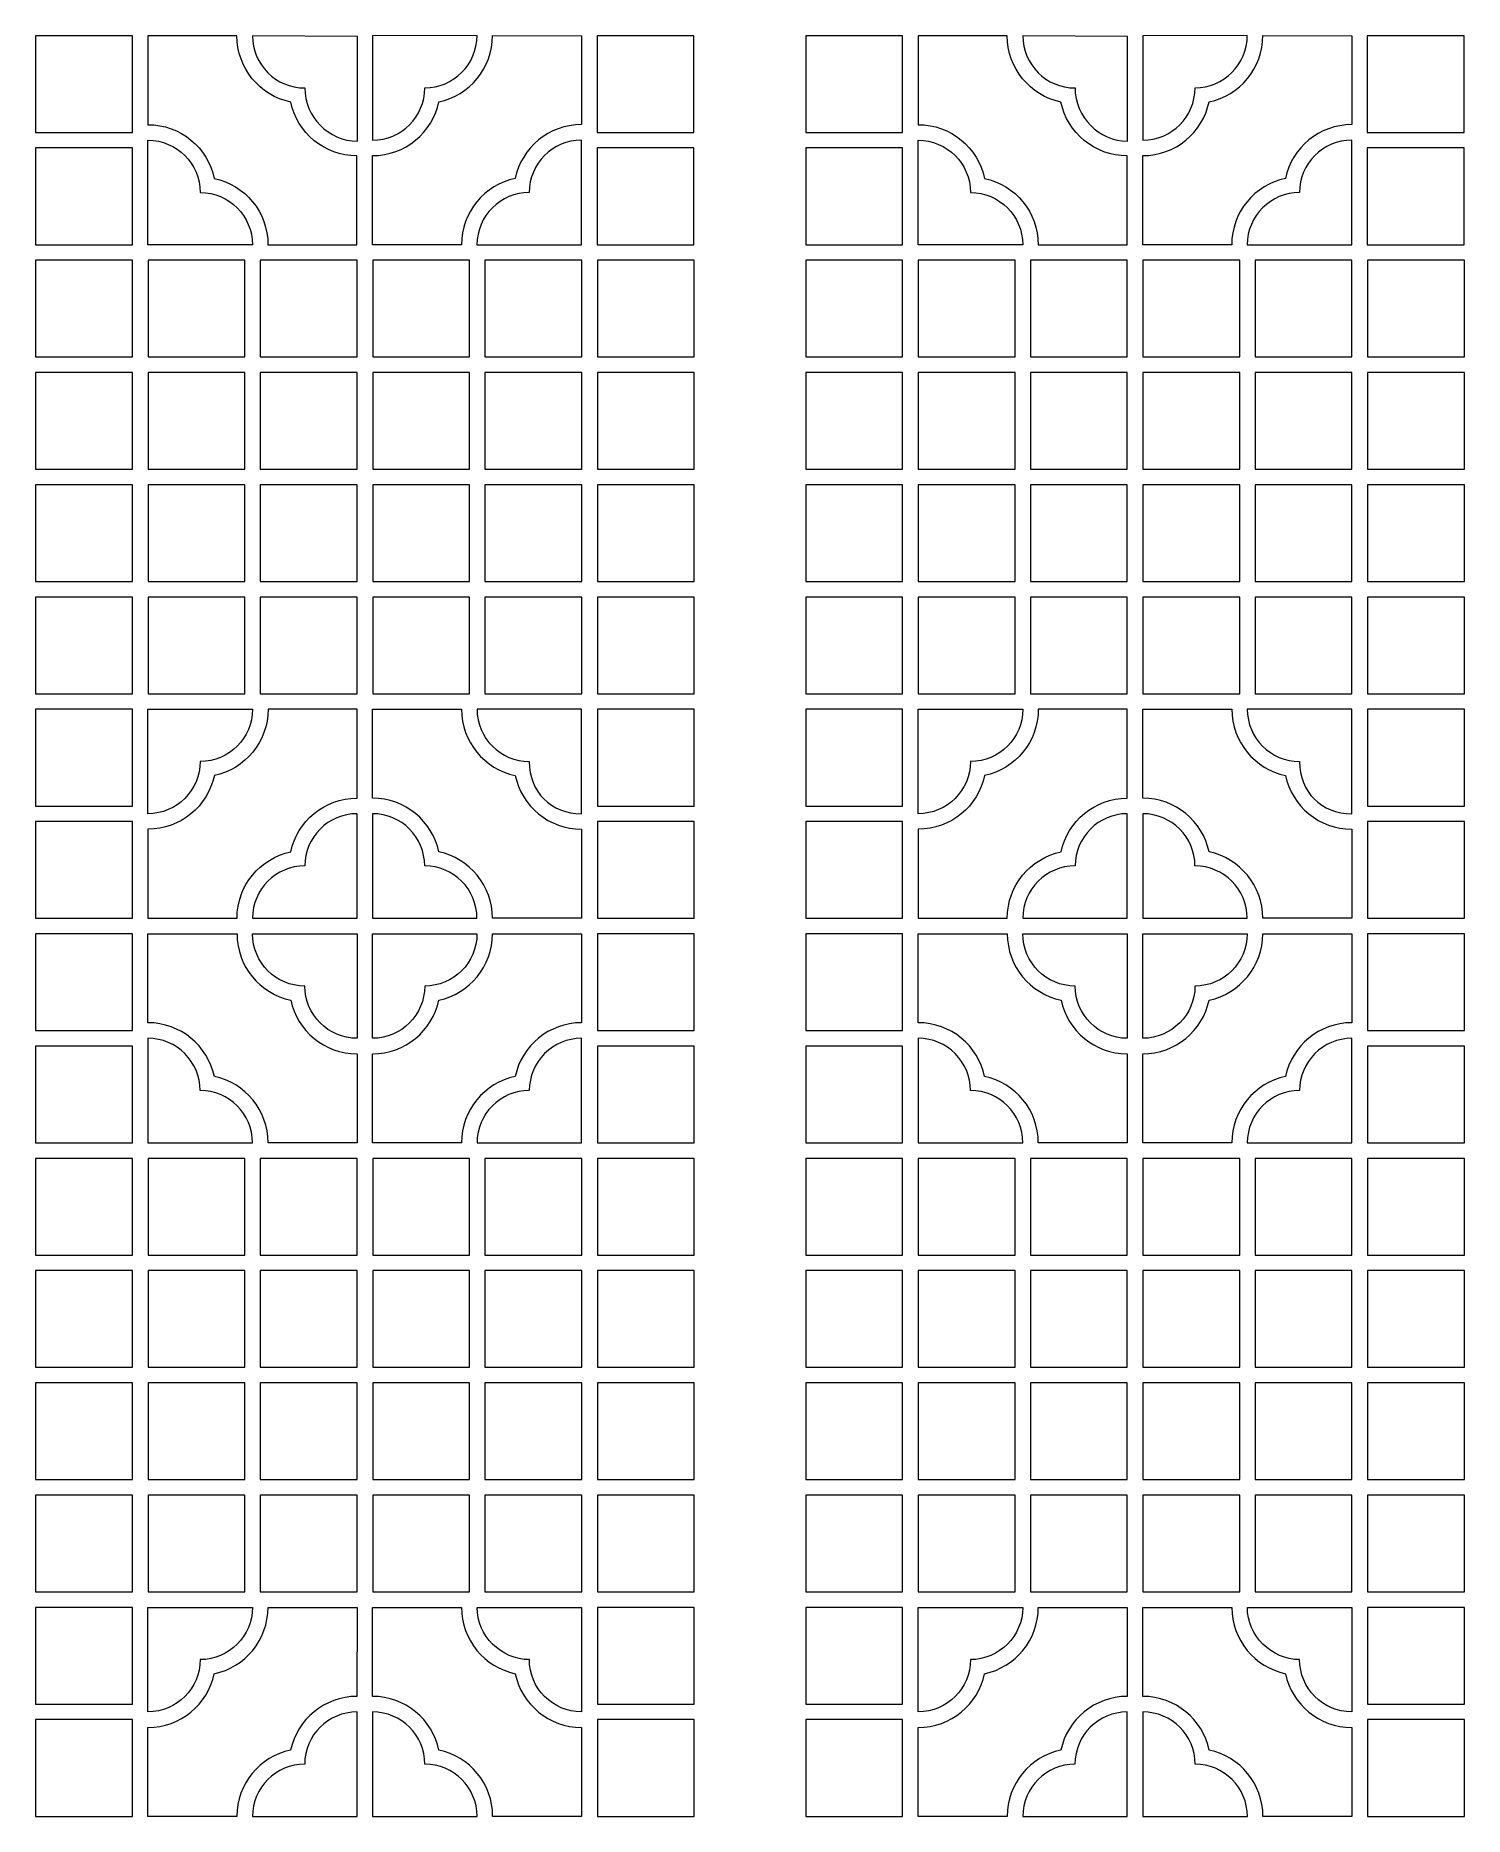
# Model space of a CAD drawing. Header units: centimetres. Extents: x -83 to 83, y -103 to 103.
import ezdxf

# ---------------------------------------------------------------- set-up
doc = ezdxf.new("R2010")
doc.units = ezdxf.units.CM
doc.header["$MEASUREMENT"] = 0
doc.layers.add('layer 1', color=7, linetype='Continuous')

msp = doc.modelspace()

# ---------------------------------------------------------------- linework, layer by layer
at = {"layer": 'layer 1', "color": 242, "lineweight": 9}
for points in [[(-82.71102, 91.89512), (-71.51102, 91.89512), (-71.51102, 103.09512), (-82.71102, 103.09512), (-82.71102, 91.89512)], [(-17.71128, 91.89394), (-6.51128, 91.89394), (-6.51128, 103.09394), (-17.71128, 103.09394), (-17.71128, 91.89394)], [(-82.71102, 78.89512), (-71.51102, 78.89512), (-71.51102, 90.09512), (-82.71102, 90.09512), (-82.71102, 78.89512)], [(-82.71102, 65.89512), (-71.51102, 65.89512), (-71.51102, 77.09512), (-82.71102, 77.09512), (-82.71102, 65.89512)], [(-69.69776, 65.89512), (-58.49776, 65.89512), (-58.49776, 77.09512), (-69.69776, 77.09512), (-69.69776, 65.89512)], [(-56.69776, 65.89512), (-45.49776, 65.89512), (-45.49776, 77.09512), (-56.69776, 77.09512), (-56.69776, 65.89512)], [(-43.6845, 65.89512), (-32.4845, 65.89512), (-32.4845, 77.09512), (-43.6845, 77.09512), (-43.6845, 65.89512)], [(-30.6845, 65.89512), (-19.4845, 65.89512), (-19.4845, 77.09512), (-30.6845, 77.09512), (-30.6845, 65.89512)], [(-17.67124, 65.89512), (-6.47124, 65.89512), (-6.47124, 77.09512), (-17.67124, 77.09512), (-17.67124, 65.89512)], [(-82.71102, 52.89512), (-71.51102, 52.89512), (-71.51102, 64.09512), (-82.71102, 64.09512), (-82.71102, 52.89512)], [(-56.69776, 52.89512), (-45.49776, 52.89512), (-45.49776, 64.09512), (-56.69776, 64.09512), (-56.69776, 52.89512)], [(-30.6845, 52.89512), (-19.4845, 52.89512), (-19.4845, 64.09512), (-30.6845, 64.09512), (-30.6845, 52.89512)], [(-82.71102, 39.89512), (-71.51102, 39.89512), (-71.51102, 51.09512), (-82.71102, 51.09512), (-82.71102, 39.89512)], [(-69.69776, 39.89512), (-58.49776, 39.89512), (-58.49776, 51.09512), (-69.69776, 51.09512), (-69.69776, 39.89512)], [(-56.69776, 39.89512), (-45.49776, 39.89512), (-45.49776, 51.09512), (-56.69776, 51.09512), (-56.69776, 39.89512)], [(-43.6845, 39.89512), (-32.4845, 39.89512), (-32.4845, 51.09512), (-43.6845, 51.09512), (-43.6845, 39.89512)], [(-30.6845, 39.89512), (-19.4845, 39.89512), (-19.4845, 51.09512), (-30.6845, 51.09512), (-30.6845, 39.89512)], [(-17.67124, 39.89512), (-6.47124, 39.89512), (-6.47124, 51.09512), (-17.67124, 51.09512), (-17.67124, 39.89512)], [(-82.71102, 26.89512), (-71.51102, 26.89512), (-71.51102, 38.09512), (-82.71102, 38.09512), (-82.71102, 26.89512)], [(-56.69776, 26.89512), (-45.49776, 26.89512), (-45.49776, 38.09512), (-56.69776, 38.09512), (-56.69776, 26.89512)], [(-30.6845, 26.89512), (-19.4845, 26.89512), (-19.4845, 38.09512), (-30.6845, 38.09512), (-30.6845, 26.89512)], [(-82.71102, 13.89512), (-71.51102, 13.89512), (-71.51102, 25.09512), (-82.71102, 25.09512), (-82.71102, 13.89512)], [(-17.67124, 13.89512), (-6.47124, 13.89512), (-6.47124, 25.09512), (-17.67124, 25.09512), (-17.67124, 13.89512)], [(-82.71102, 0.89512), (-71.51102, 0.89512), (-71.51102, 12.09512), (-82.71102, 12.09512), (-82.71102, 0.89512)], [(-82.71102, -12.10488), (-71.51102, -12.10488), (-71.51102, -0.90488), (-82.71102, -0.90488), (-82.71102, -12.10488)], [(-17.67124, -12.10488), (-6.47124, -12.10488), (-6.47124, -0.90488), (-17.67124, -0.90488), (-17.67124, -12.10488)], [(-82.71102, -25.10488), (-71.51102, -25.10488), (-71.51102, -13.90488), (-82.71102, -13.90488), (-82.71102, -25.10488)], [(-82.71102, -38.10488), (-71.51102, -38.10488), (-71.51102, -26.90488), (-82.71102, -26.90488), (-82.71102, -38.10488)], [(-69.69776, -38.10488), (-58.49776, -38.10488), (-58.49776, -26.90488), (-69.69776, -26.90488), (-69.69776, -38.10488)], [(-56.69776, -38.10488), (-45.49776, -38.10488), (-45.49776, -26.90488), (-56.69776, -26.90488), (-56.69776, -38.10488)], [(-43.6845, -38.10488), (-32.4845, -38.10488), (-32.4845, -26.90488), (-43.6845, -26.90488), (-43.6845, -38.10488)], [(-30.6845, -38.10488), (-19.4845, -38.10488), (-19.4845, -26.90488), (-30.6845, -26.90488), (-30.6845, -38.10488)], [(-17.67124, -38.10488), (-6.47124, -38.10488), (-6.47124, -26.90488), (-17.67124, -26.90488), (-17.67124, -38.10488)], [(-82.71102, -51.10488), (-71.51102, -51.10488), (-71.51102, -39.90488), (-82.71102, -39.90488), (-82.71102, -51.10488)], [(-56.69776, -51.10488), (-45.49776, -51.10488), (-45.49776, -39.90488), (-56.69776, -39.90488), (-56.69776, -51.10488)], [(-30.6845, -51.10488), (-19.4845, -51.10488), (-19.4845, -39.90488), (-30.6845, -39.90488), (-30.6845, -51.10488)], [(-82.71102, -64.10488), (-71.51102, -64.10488), (-71.51102, -52.90488), (-82.71102, -52.90488), (-82.71102, -64.10488)], [(-69.69776, -64.10488), (-58.49776, -64.10488), (-58.49776, -52.90488), (-69.69776, -52.90488), (-69.69776, -64.10488)], [(-56.69776, -64.10488), (-45.49776, -64.10488), (-45.49776, -52.90488), (-56.69776, -52.90488), (-56.69776, -64.10488)], [(-43.6845, -64.10488), (-32.4845, -64.10488), (-32.4845, -52.90488), (-43.6845, -52.90488), (-43.6845, -64.10488)], [(-30.6845, -64.10488), (-19.4845, -64.10488), (-19.4845, -52.90488), (-30.6845, -52.90488), (-30.6845, -64.10488)], [(-17.67124, -64.10488), (-6.47124, -64.10488), (-6.47124, -52.90488), (-17.67124, -52.90488), (-17.67124, -64.10488)], [(-82.71102, -77.10488), (-71.51102, -77.10488), (-71.51102, -65.90488), (-82.71102, -65.90488), (-82.71102, -77.10488)], [(-56.69776, -77.10488), (-45.49776, -77.10488), (-45.49776, -65.90488), (-56.69776, -65.90488), (-56.69776, -77.10488)], [(-30.6845, -77.10488), (-19.4845, -77.10488), (-19.4845, -65.90488), (-30.6845, -65.90488), (-30.6845, -77.10488)], [(-82.71102, -90.10488), (-71.51102, -90.10488), (-71.51102, -78.90488), (-82.71102, -78.90488), (-82.71102, -90.10488)], [(-17.67124, -90.10488), (-6.47124, -90.10488), (-6.47124, -78.90488), (-17.67124, -78.90488), (-17.67124, -90.10488)], [(-82.71102, -103.10488), (-71.51102, -103.10488), (-71.51102, -91.90488), (-82.71102, -91.90488), (-82.71102, -103.10488)]]:
    msp.add_lwpolyline(points, close=True, dxfattribs=at)
at = {"layer": 'layer 1', "color": 177, "lineweight": 9}
for points in [[(6.47124, 91.89512), (17.67124, 91.89512), (17.67124, 103.09512), (6.47124, 103.09512), (6.47124, 91.89512)], [(71.47098, 91.89394), (82.67098, 91.89394), (82.67098, 103.09394), (71.47098, 103.09394), (71.47098, 91.89394)], [(6.47124, 78.89512), (17.67124, 78.89512), (17.67124, 90.09512), (6.47124, 90.09512), (6.47124, 78.89512)], [(6.47124, 65.89512), (17.67124, 65.89512), (17.67124, 77.09512), (6.47124, 77.09512), (6.47124, 65.89512)], [(19.4845, 65.89512), (30.6845, 65.89512), (30.6845, 77.09512), (19.4845, 77.09512), (19.4845, 65.89512)], [(32.4845, 65.89512), (43.6845, 65.89512), (43.6845, 77.09512), (32.4845, 77.09512), (32.4845, 65.89512)], [(45.49776, 65.89512), (56.69776, 65.89512), (56.69776, 77.09512), (45.49776, 77.09512), (45.49776, 65.89512)], [(58.49776, 65.89512), (69.69776, 65.89512), (69.69776, 77.09512), (58.49776, 77.09512), (58.49776, 65.89512)], [(71.51102, 65.89512), (82.71102, 65.89512), (82.71102, 77.09512), (71.51102, 77.09512), (71.51102, 65.89512)], [(6.47124, 52.89512), (17.67124, 52.89512), (17.67124, 64.09512), (6.47124, 64.09512), (6.47124, 52.89512)], [(32.4845, 52.89512), (43.6845, 52.89512), (43.6845, 64.09512), (32.4845, 64.09512), (32.4845, 52.89512)], [(58.49776, 52.89512), (69.69776, 52.89512), (69.69776, 64.09512), (58.49776, 64.09512), (58.49776, 52.89512)], [(6.47124, 39.89512), (17.67124, 39.89512), (17.67124, 51.09512), (6.47124, 51.09512), (6.47124, 39.89512)], [(19.4845, 39.89512), (30.6845, 39.89512), (30.6845, 51.09512), (19.4845, 51.09512), (19.4845, 39.89512)], [(32.4845, 39.89512), (43.6845, 39.89512), (43.6845, 51.09512), (32.4845, 51.09512), (32.4845, 39.89512)], [(45.49776, 39.89512), (56.69776, 39.89512), (56.69776, 51.09512), (45.49776, 51.09512), (45.49776, 39.89512)], [(58.49776, 39.89512), (69.69776, 39.89512), (69.69776, 51.09512), (58.49776, 51.09512), (58.49776, 39.89512)], [(71.51102, 39.89512), (82.71102, 39.89512), (82.71102, 51.09512), (71.51102, 51.09512), (71.51102, 39.89512)], [(6.47124, 26.89512), (17.67124, 26.89512), (17.67124, 38.09512), (6.47124, 38.09512), (6.47124, 26.89512)], [(32.4845, 26.89512), (43.6845, 26.89512), (43.6845, 38.09512), (32.4845, 38.09512), (32.4845, 26.89512)], [(58.49776, 26.89512), (69.69776, 26.89512), (69.69776, 38.09512), (58.49776, 38.09512), (58.49776, 26.89512)], [(6.47124, 13.89512), (17.67124, 13.89512), (17.67124, 25.09512), (6.47124, 25.09512), (6.47124, 13.89512)], [(71.51102, 13.89512), (82.71102, 13.89512), (82.71102, 25.09512), (71.51102, 25.09512), (71.51102, 13.89512)], [(6.47124, 0.89512), (17.67124, 0.89512), (17.67124, 12.09512), (6.47124, 12.09512), (6.47124, 0.89512)], [(6.47124, -12.10488), (17.67124, -12.10488), (17.67124, -0.90488), (6.47124, -0.90488), (6.47124, -12.10488)], [(71.51102, -12.10488), (82.71102, -12.10488), (82.71102, -0.90488), (71.51102, -0.90488), (71.51102, -12.10488)], [(6.47124, -25.10488), (17.67124, -25.10488), (17.67124, -13.90488), (6.47124, -13.90488), (6.47124, -25.10488)], [(6.47124, -38.10488), (17.67124, -38.10488), (17.67124, -26.90488), (6.47124, -26.90488), (6.47124, -38.10488)], [(19.4845, -38.10488), (30.6845, -38.10488), (30.6845, -26.90488), (19.4845, -26.90488), (19.4845, -38.10488)], [(32.4845, -38.10488), (43.6845, -38.10488), (43.6845, -26.90488), (32.4845, -26.90488), (32.4845, -38.10488)], [(45.49776, -38.10488), (56.69776, -38.10488), (56.69776, -26.90488), (45.49776, -26.90488), (45.49776, -38.10488)], [(58.49776, -38.10488), (69.69776, -38.10488), (69.69776, -26.90488), (58.49776, -26.90488), (58.49776, -38.10488)], [(71.51102, -38.10488), (82.71102, -38.10488), (82.71102, -26.90488), (71.51102, -26.90488), (71.51102, -38.10488)], [(6.47124, -51.10488), (17.67124, -51.10488), (17.67124, -39.90488), (6.47124, -39.90488), (6.47124, -51.10488)], [(32.4845, -51.10488), (43.6845, -51.10488), (43.6845, -39.90488), (32.4845, -39.90488), (32.4845, -51.10488)], [(58.49776, -51.10488), (69.69776, -51.10488), (69.69776, -39.90488), (58.49776, -39.90488), (58.49776, -51.10488)], [(6.47124, -64.10488), (17.67124, -64.10488), (17.67124, -52.90488), (6.47124, -52.90488), (6.47124, -64.10488)], [(19.4845, -64.10488), (30.6845, -64.10488), (30.6845, -52.90488), (19.4845, -52.90488), (19.4845, -64.10488)], [(32.4845, -64.10488), (43.6845, -64.10488), (43.6845, -52.90488), (32.4845, -52.90488), (32.4845, -64.10488)], [(45.49776, -64.10488), (56.69776, -64.10488), (56.69776, -52.90488), (45.49776, -52.90488), (45.49776, -64.10488)], [(58.49776, -64.10488), (69.69776, -64.10488), (69.69776, -52.90488), (58.49776, -52.90488), (58.49776, -64.10488)], [(71.51102, -64.10488), (82.71102, -64.10488), (82.71102, -52.90488), (71.51102, -52.90488), (71.51102, -64.10488)], [(6.47124, -77.10488), (17.67124, -77.10488), (17.67124, -65.90488), (6.47124, -65.90488), (6.47124, -77.10488)], [(32.4845, -77.10488), (43.6845, -77.10488), (43.6845, -65.90488), (32.4845, -65.90488), (32.4845, -77.10488)], [(58.49776, -77.10488), (69.69776, -77.10488), (69.69776, -65.90488), (58.49776, -65.90488), (58.49776, -77.10488)], [(6.47124, -90.10488), (17.67124, -90.10488), (17.67124, -78.90488), (6.47124, -78.90488), (6.47124, -90.10488)], [(71.51102, -90.10488), (82.71102, -90.10488), (82.71102, -78.90488), (71.51102, -78.90488), (71.51102, -90.10488)], [(6.47124, -103.10488), (17.67124, -103.10488), (17.67124, -91.90488), (6.47124, -91.90488), (6.47124, -103.10488)]]:
    msp.add_lwpolyline(points, close=True, dxfattribs=at)
at = {"layer": 'layer 1', "color": 242, "lineweight": 9}
for points, knots in [([(-59.40136, 103.09398), (-59.40136, 99.31829), (-56.7343, 96.15862), (-53.18173, 95.40791), (-53.18173, 95.40791), (-52.43101, 91.85538), (-49.28678, 89.18831), (-45.51111, 89.18831), (-45.51111, 89.18831), (-45.51111, 89.18831), (-45.51111, 78.89398), (-45.51111, 78.89398), (-45.51111, 78.89398), (-45.51111, 78.89398), (-55.80946, 78.89398), (-55.80946, 78.89398), (-55.80946, 78.89398), (-55.80946, 82.66967), (-58.47653, 85.82208), (-62.0291, 86.57279), (-62.0291, 86.57279), (-62.77982, 90.12532), (-65.93544, 92.79239), (-69.71111, 92.79239), (-69.71111, 92.79239), (-69.71111, 92.79239), (-69.71111, 103.09398), (-69.71111, 103.09398), (-69.71111, 103.09398), (-69.71111, 103.09398), (-59.40136, 103.09398), (-59.40136, 103.09398)], [0, 0, 0, 0, 0.111111111, 0.111111111, 0.111111111, 0.111111111, 0.222222222, 0.222222222, 0.222222222, 0.222222222, 0.333333333, 0.333333333, 0.333333333, 0.333333333, 0.444444444, 0.444444444, 0.444444444, 0.444444444, 0.555555556, 0.555555556, 0.555555556, 0.555555556, 0.666666667, 0.666666667, 0.666666667, 0.666666667, 0.777777778, 0.777777778, 0.777777778, 0.777777778, 1, 1, 1, 1]), ([(-45.46091, 90.88233), (-48.8024, 90.88233), (-51.55135, 93.72198), (-51.55135, 97.03901), (-51.55135, 97.03901), (-54.89212, 97.03901), (-57.60136, 99.75323), (-57.60136, 103.09398), (-57.60136, 103.09398), (-57.60136, 103.09398), (-45.46091, 102.988), (-45.46091, 102.988), (-45.46091, 102.988), (-45.46091, 102.988), (-45.46091, 90.88233), (-45.46091, 90.88233)], [0, 0, 0, 0, 0.2, 0.2, 0.2, 0.2, 0.4, 0.4, 0.4, 0.4, 0.6, 0.6, 0.6, 0.6, 1, 1, 1, 1]), ([(-43.70548, 91.00487), (-43.70548, 91.00487), (-43.71115, 103.09512), (-43.71115, 103.09512), (-43.71115, 103.09512), (-43.71115, 103.09512), (-31.60548, 103.10487), (-31.60548, 103.10487), (-31.60548, 103.10487), (-31.60548, 99.78008), (-34.33171, 97.05488), (-37.65618, 97.05488), (-37.65618, 97.05488), (-37.65618, 93.71411), (-40.36473, 91.00487), (-43.70548, 91.00487)], [0, 0, 0, 0, 0.2, 0.2, 0.2, 0.2, 0.4, 0.4, 0.4, 0.4, 0.6, 0.6, 0.6, 0.6, 1, 1, 1, 1]), ([(-43.70548, 89.20487), (-43.70548, 89.20487), (-43.71115, 78.89512), (-43.71115, 78.89512), (-43.71115, 78.89512), (-43.71115, 78.89512), (-33.40956, 78.89512), (-33.40956, 78.89512), (-33.40956, 78.89512), (-33.40956, 82.67079), (-30.74249, 85.82641), (-27.18996, 86.57713), (-27.18996, 86.57713), (-26.43925, 90.1297), (-23.28525, 92.79676), (-19.50956, 92.79676), (-19.50956, 92.79676), (-19.50956, 92.79676), (-19.51115, 103.09512), (-19.51115, 103.09512), (-19.51115, 103.09512), (-19.51115, 103.09512), (-29.80548, 103.10487), (-29.80548, 103.10487), (-29.80548, 103.10487), (-29.80548, 99.3292), (-32.47255, 96.17522), (-36.02508, 95.4245), (-36.02508, 95.4245), (-36.77579, 91.87193), (-39.92979, 89.20487), (-43.70548, 89.20487)], [0, 0, 0, 0, 0.111111111, 0.111111111, 0.111111111, 0.111111111, 0.222222222, 0.222222222, 0.222222222, 0.222222222, 0.333333333, 0.333333333, 0.333333333, 0.333333333, 0.444444444, 0.444444444, 0.444444444, 0.444444444, 0.555555556, 0.555555556, 0.555555556, 0.555555556, 0.666666667, 0.666666667, 0.666666667, 0.666666667, 0.777777778, 0.777777778, 0.777777778, 0.777777778, 1, 1, 1, 1]), ([(-57.60947, 78.89239), (-57.60947, 82.23314), (-60.3187, 84.94239), (-63.65947, 84.94239), (-63.65947, 84.94239), (-63.65947, 88.26668), (-66.38702, 90.99239), (-69.71111, 90.99239), (-69.71111, 90.99239), (-69.71111, 90.99239), (-69.71111, 78.89398), (-69.71111, 78.89398), (-69.71111, 78.89398), (-69.71111, 78.89398), (-57.60947, 78.89239), (-57.60947, 78.89239)], [0, 0, 0, 0, 0.2, 0.2, 0.2, 0.2, 0.4, 0.4, 0.4, 0.4, 0.6, 0.6, 0.6, 0.6, 1, 1, 1, 1]), ([(-31.60956, 78.89512), (-31.60956, 82.21961), (-28.88268, 84.94675), (-25.55886, 84.94675), (-25.55886, 84.94675), (-25.55886, 88.28752), (-22.8519, 90.99676), (-19.51115, 90.99676), (-19.51115, 90.99676), (-19.51115, 90.99676), (-19.51115, 78.89512), (-19.51115, 78.89512), (-19.51115, 78.89512), (-19.51115, 78.89512), (-31.60956, 78.89512), (-31.60956, 78.89512)], [0, 0, 0, 0, 0.2, 0.2, 0.2, 0.2, 0.4, 0.4, 0.4, 0.4, 0.6, 0.6, 0.6, 0.6, 1, 1, 1, 1]), ([(-6.51128, 78.89394), (-6.51128, 78.89394), (-17.71128, 78.89394), (-17.71128, 78.89394), (-17.71128, 78.89394), (-17.71128, 78.89394), (-17.71128, 90.09394), (-17.71128, 90.09394), (-17.71128, 90.09394), (-17.71128, 90.09394), (-6.51128, 90.09394), (-6.51128, 90.09394), (-6.51128, 90.09394), (-6.51128, 90.09394), (-6.51128, 78.89394), (-6.51128, 78.89394)], [0, 0, 0, 0, 0.2, 0.2, 0.2, 0.2, 0.4, 0.4, 0.4, 0.4, 0.6, 0.6, 0.6, 0.6, 1, 1, 1, 1]), ([(-58.49776, 52.89512), (-58.49776, 52.89512), (-69.69776, 52.89512), (-69.69776, 52.89512), (-69.69776, 52.89512), (-69.69776, 52.89512), (-69.69776, 64.09512), (-69.69776, 64.09512), (-69.69776, 64.09512), (-69.69776, 64.09512), (-58.49776, 64.09512), (-58.49776, 64.09512), (-58.49776, 64.09512), (-58.49776, 64.09512), (-58.49776, 52.89512), (-58.49776, 52.89512)], [0, 0, 0, 0, 0.2, 0.2, 0.2, 0.2, 0.4, 0.4, 0.4, 0.4, 0.6, 0.6, 0.6, 0.6, 1, 1, 1, 1]), ([(-32.4845, 52.89512), (-32.4845, 52.89512), (-43.6845, 52.89512), (-43.6845, 52.89512), (-43.6845, 52.89512), (-43.6845, 52.89512), (-43.6845, 64.09512), (-43.6845, 64.09512), (-43.6845, 64.09512), (-43.6845, 64.09512), (-32.4845, 64.09512), (-32.4845, 64.09512), (-32.4845, 64.09512), (-32.4845, 64.09512), (-32.4845, 52.89512), (-32.4845, 52.89512)], [0, 0, 0, 0, 0.2, 0.2, 0.2, 0.2, 0.4, 0.4, 0.4, 0.4, 0.6, 0.6, 0.6, 0.6, 1, 1, 1, 1]), ([(-6.47124, 52.89512), (-6.47124, 52.89512), (-17.67124, 52.89512), (-17.67124, 52.89512), (-17.67124, 52.89512), (-17.67124, 52.89512), (-17.67124, 64.09512), (-17.67124, 64.09512), (-17.67124, 64.09512), (-17.67124, 64.09512), (-6.47124, 64.09512), (-6.47124, 64.09512), (-6.47124, 64.09512), (-6.47124, 64.09512), (-6.47124, 52.89512), (-6.47124, 52.89512)], [0, 0, 0, 0, 0.2, 0.2, 0.2, 0.2, 0.4, 0.4, 0.4, 0.4, 0.6, 0.6, 0.6, 0.6, 1, 1, 1, 1]), ([(-58.49776, 26.89512), (-58.49776, 26.89512), (-69.69776, 26.89512), (-69.69776, 26.89512), (-69.69776, 26.89512), (-69.69776, 26.89512), (-69.69776, 38.09512), (-69.69776, 38.09512), (-69.69776, 38.09512), (-69.69776, 38.09512), (-58.49776, 38.09512), (-58.49776, 38.09512), (-58.49776, 38.09512), (-58.49776, 38.09512), (-58.49776, 26.89512), (-58.49776, 26.89512)], [0, 0, 0, 0, 0.2, 0.2, 0.2, 0.2, 0.4, 0.4, 0.4, 0.4, 0.6, 0.6, 0.6, 0.6, 1, 1, 1, 1]), ([(-32.4845, 26.89512), (-32.4845, 26.89512), (-43.6845, 26.89512), (-43.6845, 26.89512), (-43.6845, 26.89512), (-43.6845, 26.89512), (-43.6845, 38.09512), (-43.6845, 38.09512), (-43.6845, 38.09512), (-43.6845, 38.09512), (-32.4845, 38.09512), (-32.4845, 38.09512), (-32.4845, 38.09512), (-32.4845, 38.09512), (-32.4845, 26.89512), (-32.4845, 26.89512)], [0, 0, 0, 0, 0.2, 0.2, 0.2, 0.2, 0.4, 0.4, 0.4, 0.4, 0.6, 0.6, 0.6, 0.6, 1, 1, 1, 1]), ([(-6.47124, 26.89512), (-6.47124, 26.89512), (-17.67124, 26.89512), (-17.67124, 26.89512), (-17.67124, 26.89512), (-17.67124, 26.89512), (-17.67124, 38.09512), (-17.67124, 38.09512), (-17.67124, 38.09512), (-17.67124, 38.09512), (-6.47124, 38.09512), (-6.47124, 38.09512), (-6.47124, 38.09512), (-6.47124, 38.09512), (-6.47124, 26.89512), (-6.47124, 26.89512)], [0, 0, 0, 0, 0.2, 0.2, 0.2, 0.2, 0.4, 0.4, 0.4, 0.4, 0.6, 0.6, 0.6, 0.6, 1, 1, 1, 1]), ([(-45.50154, 14.80645), (-49.27721, 14.80645), (-52.42144, 12.13938), (-53.17216, 8.58685), (-53.17216, 8.58685), (-56.72473, 7.83614), (-59.39179, 4.68214), (-59.39179, 0.90645), (-59.39179, 0.90645), (-59.39179, 0.90645), (-69.70154, 0.90078), (-69.70154, 0.90078), (-69.70154, 0.90078), (-69.70154, 0.90078), (-69.70154, 11.20237), (-69.70154, 11.20237), (-69.70154, 11.20237), (-65.92587, 11.20237), (-62.77025, 13.86944), (-62.01953, 17.42197), (-62.01953, 17.42197), (-58.46696, 18.17268), (-55.7999, 21.32668), (-55.7999, 25.10237), (-55.7999, 25.10237), (-55.7999, 25.10237), (-45.50154, 25.10078), (-45.50154, 25.10078), (-45.50154, 25.10078), (-45.50154, 25.10078), (-45.50154, 14.80645), (-45.50154, 14.80645)], [0, 0, 0, 0, 0.111111111, 0.111111111, 0.111111111, 0.111111111, 0.222222222, 0.222222222, 0.222222222, 0.222222222, 0.333333333, 0.333333333, 0.333333333, 0.333333333, 0.444444444, 0.444444444, 0.444444444, 0.444444444, 0.555555556, 0.555555556, 0.555555556, 0.555555556, 0.666666667, 0.666666667, 0.666666667, 0.666666667, 0.777777778, 0.777777778, 0.777777778, 0.777777778, 1, 1, 1, 1]), ([(-69.70154, 13.00237), (-66.37701, 13.00237), (-63.64991, 15.72824), (-63.64991, 19.05307), (-63.64991, 19.05307), (-60.30914, 19.05307), (-57.5999, 21.76003), (-57.5999, 25.10078), (-57.5999, 25.10078), (-57.5999, 25.10078), (-69.70154, 25.10078), (-69.70154, 25.10078), (-69.70154, 25.10078), (-69.70154, 25.10078), (-69.70154, 13.00237), (-69.70154, 13.00237)], [0, 0, 0, 0, 0.2, 0.2, 0.2, 0.2, 0.4, 0.4, 0.4, 0.4, 0.6, 0.6, 0.6, 0.6, 1, 1, 1, 1]), ([(-43.70154, 14.80645), (-39.92587, 14.80645), (-36.78164, 12.13938), (-36.03092, 8.58685), (-36.03092, 8.58685), (-32.47835, 7.83614), (-29.81129, 4.67647), (-29.81129, 0.90078), (-29.81129, 0.90078), (-29.81129, 0.90078), (-19.50154, 0.90078), (-19.50154, 0.90078), (-19.50154, 0.90078), (-19.50154, 0.90078), (-19.50154, 11.20237), (-19.50154, 11.20237), (-19.50154, 11.20237), (-23.27721, 11.20237), (-26.43283, 13.86944), (-27.18355, 17.42197), (-27.18355, 17.42197), (-30.73612, 18.17268), (-33.40319, 21.32509), (-33.40319, 25.10078), (-33.40319, 25.10078), (-33.40319, 25.10078), (-43.70154, 25.10078), (-43.70154, 25.10078), (-43.70154, 25.10078), (-43.70154, 25.10078), (-43.70154, 14.80645), (-43.70154, 14.80645)], [0, 0, 0, 0, 0.111111111, 0.111111111, 0.111111111, 0.111111111, 0.222222222, 0.222222222, 0.222222222, 0.222222222, 0.333333333, 0.333333333, 0.333333333, 0.333333333, 0.444444444, 0.444444444, 0.444444444, 0.444444444, 0.555555556, 0.555555556, 0.555555556, 0.555555556, 0.666666667, 0.666666667, 0.666666667, 0.666666667, 0.777777778, 0.777777778, 0.777777778, 0.777777778, 1, 1, 1, 1]), ([(-31.60318, 25.10237), (-31.60318, 25.10237), (-19.50154, 25.10078), (-19.50154, 25.10078), (-19.50154, 25.10078), (-19.50154, 25.10078), (-19.50318, 13.00237), (-19.50318, 13.00237), (-19.50318, 13.00237), (-23.0486, 13.00237), (-25.55317, 15.53444), (-25.55317, 19.05307), (-25.55317, 19.05307), (-28.89394, 19.05307), (-31.60318, 21.76162), (-31.60318, 25.10237)], [0, 0, 0, 0, 0.2, 0.2, 0.2, 0.2, 0.4, 0.4, 0.4, 0.4, 0.6, 0.6, 0.6, 0.6, 1, 1, 1, 1]), ([(-45.50154, 13.00645), (-45.50154, 13.00645), (-45.50154, 0.90078), (-45.50154, 0.90078), (-45.50154, 0.90078), (-45.50154, 0.90078), (-57.59179, 0.90645), (-57.59179, 0.90645), (-57.59179, 0.90645), (-57.59179, 4.2472), (-54.88255, 6.95575), (-51.54178, 6.95575), (-51.54178, 6.95575), (-51.54178, 10.28022), (-48.82633, 13.00645), (-45.50154, 13.00645)], [0, 0, 0, 0, 0.2, 0.2, 0.2, 0.2, 0.4, 0.4, 0.4, 0.4, 0.6, 0.6, 0.6, 0.6, 1, 1, 1, 1]), ([(-43.70154, 13.00645), (-40.37675, 13.00645), (-37.6613, 10.28022), (-37.6613, 6.95575), (-37.6613, 6.95575), (-34.32053, 6.95575), (-31.61129, 4.24153), (-31.61129, 0.90078), (-31.61129, 0.90078), (-31.61129, 0.90078), (-43.70154, 0.90078), (-43.70154, 0.90078), (-43.70154, 0.90078), (-43.70154, 0.90078), (-43.70154, 13.00645), (-43.70154, 13.00645)], [0, 0, 0, 0, 0.2, 0.2, 0.2, 0.2, 0.4, 0.4, 0.4, 0.4, 0.6, 0.6, 0.6, 0.6, 1, 1, 1, 1]), ([(-6.47124, 0.89512), (-6.47124, 0.89512), (-17.67124, 0.89512), (-17.67124, 0.89512), (-17.67124, 0.89512), (-17.67124, 0.89512), (-17.67124, 12.09512), (-17.67124, 12.09512), (-17.67124, 12.09512), (-17.67124, 12.09512), (-6.47124, 12.09512), (-6.47124, 12.09512), (-6.47124, 12.09512), (-6.47124, 12.09512), (-6.47124, 0.89512), (-6.47124, 0.89512)], [0, 0, 0, 0, 0.2, 0.2, 0.2, 0.2, 0.4, 0.4, 0.4, 0.4, 0.6, 0.6, 0.6, 0.6, 1, 1, 1, 1]), ([(-69.70154, -11.20081), (-65.92587, -11.20081), (-62.77025, -13.86788), (-62.01953, -17.42041), (-62.01953, -17.42041), (-58.46696, -18.17112), (-55.7999, -21.32353), (-55.7999, -25.09922), (-55.7999, -25.09922), (-55.7999, -25.09922), (-45.50154, -25.09922), (-45.50154, -25.09922), (-45.50154, -25.09922), (-45.50154, -25.09922), (-45.50154, -14.80489), (-45.50154, -14.80489), (-45.50154, -14.80489), (-49.27721, -14.80489), (-52.42144, -12.13782), (-53.17216, -8.58529), (-53.17216, -8.58529), (-56.72473, -7.83458), (-59.39179, -4.68058), (-59.39179, -0.90489), (-59.39179, -0.90489), (-59.39179, -0.90489), (-69.70154, -0.89922), (-69.70154, -0.89922), (-69.70154, -0.89922), (-69.70154, -0.89922), (-69.70154, -11.20081), (-69.70154, -11.20081)], [0, 0, 0, 0, 0.111111111, 0.111111111, 0.111111111, 0.111111111, 0.222222222, 0.222222222, 0.222222222, 0.222222222, 0.333333333, 0.333333333, 0.333333333, 0.333333333, 0.444444444, 0.444444444, 0.444444444, 0.444444444, 0.555555556, 0.555555556, 0.555555556, 0.555555556, 0.666666667, 0.666666667, 0.666666667, 0.666666667, 0.777777778, 0.777777778, 0.777777778, 0.777777778, 1, 1, 1, 1]), ([(-57.59179, -0.89922), (-57.59179, -4.23997), (-54.88256, -6.95489), (-51.54179, -6.95489), (-51.54179, -6.95489), (-51.54179, -10.27885), (-48.82587, -13.00489), (-45.50154, -13.00489), (-45.50154, -13.00489), (-45.50154, -13.00489), (-45.50154, -0.89922), (-45.50154, -0.89922), (-45.50154, -0.89922), (-45.50154, -0.89922), (-57.59179, -0.89922), (-57.59179, -0.89922)], [0, 0, 0, 0, 0.2, 0.2, 0.2, 0.2, 0.4, 0.4, 0.4, 0.4, 0.6, 0.6, 0.6, 0.6, 1, 1, 1, 1]), ([(-29.81129, -0.89922), (-29.81129, -4.67491), (-32.47835, -7.83458), (-36.03092, -8.58529), (-36.03092, -8.58529), (-36.78164, -12.13782), (-39.92587, -14.80489), (-43.70154, -14.80489), (-43.70154, -14.80489), (-43.70154, -14.80489), (-43.70154, -25.09922), (-43.70154, -25.09922), (-43.70154, -25.09922), (-43.70154, -25.09922), (-33.40318, -25.09922), (-33.40318, -25.09922), (-33.40318, -25.09922), (-33.40318, -21.32353), (-30.73612, -18.17112), (-27.18355, -17.42041), (-27.18355, -17.42041), (-26.43283, -13.86788), (-23.27721, -11.20081), (-19.50154, -11.20081), (-19.50154, -11.20081), (-19.50154, -11.20081), (-19.50154, -0.89922), (-19.50154, -0.89922), (-19.50154, -0.89922), (-19.50154, -0.89922), (-29.81129, -0.89922), (-29.81129, -0.89922)], [0, 0, 0, 0, 0.111111111, 0.111111111, 0.111111111, 0.111111111, 0.222222222, 0.222222222, 0.222222222, 0.222222222, 0.333333333, 0.333333333, 0.333333333, 0.333333333, 0.444444444, 0.444444444, 0.444444444, 0.444444444, 0.555555556, 0.555555556, 0.555555556, 0.555555556, 0.666666667, 0.666666667, 0.666666667, 0.666666667, 0.777777778, 0.777777778, 0.777777778, 0.777777778, 1, 1, 1, 1]), ([(-43.70154, -13.00489), (-40.37675, -13.00489), (-37.6613, -10.27866), (-37.6613, -6.95419), (-37.6613, -6.95419), (-34.32053, -6.95419), (-31.61129, -4.23997), (-31.61129, -0.89922), (-31.61129, -0.89922), (-31.61129, -0.89922), (-43.70154, -0.89922), (-43.70154, -0.89922), (-43.70154, -0.89922), (-43.70154, -0.89922), (-43.70154, -13.00489), (-43.70154, -13.00489)], [0, 0, 0, 0, 0.2, 0.2, 0.2, 0.2, 0.4, 0.4, 0.4, 0.4, 0.6, 0.6, 0.6, 0.6, 1, 1, 1, 1]), ([(-69.70154, -13.00081), (-66.37675, -13.00081), (-63.64991, -15.72704), (-63.64991, -19.05151), (-63.64991, -19.05151), (-60.30914, -19.05151), (-57.5999, -21.75847), (-57.5999, -25.09922), (-57.5999, -25.09922), (-57.5999, -25.09922), (-69.70154, -25.09922), (-69.70154, -25.09922), (-69.70154, -25.09922), (-69.70154, -25.09922), (-69.70154, -13.00081), (-69.70154, -13.00081)], [0, 0, 0, 0, 0.2, 0.2, 0.2, 0.2, 0.4, 0.4, 0.4, 0.4, 0.6, 0.6, 0.6, 0.6, 1, 1, 1, 1]), ([(-31.60318, -25.09922), (-31.60318, -21.75847), (-28.89394, -19.05151), (-25.55317, -19.05151), (-25.55317, -19.05151), (-25.55317, -15.72704), (-22.82633, -13.00081), (-19.50154, -13.00081), (-19.50154, -13.00081), (-19.50154, -13.00081), (-19.50154, -25.09922), (-19.50154, -25.09922), (-19.50154, -25.09922), (-19.50154, -25.09922), (-31.60318, -25.09922), (-31.60318, -25.09922)], [0, 0, 0, 0, 0.2, 0.2, 0.2, 0.2, 0.4, 0.4, 0.4, 0.4, 0.6, 0.6, 0.6, 0.6, 1, 1, 1, 1]), ([(-6.47124, -25.10488), (-6.47124, -25.10488), (-17.67124, -25.10488), (-17.67124, -25.10488), (-17.67124, -25.10488), (-17.67124, -25.10488), (-17.67124, -13.90488), (-17.67124, -13.90488), (-17.67124, -13.90488), (-17.67124, -13.90488), (-6.47124, -13.90488), (-6.47124, -13.90488), (-6.47124, -13.90488), (-6.47124, -13.90488), (-6.47124, -25.10488), (-6.47124, -25.10488)], [0, 0, 0, 0, 0.2, 0.2, 0.2, 0.2, 0.4, 0.4, 0.4, 0.4, 0.6, 0.6, 0.6, 0.6, 1, 1, 1, 1]), ([(-58.49776, -51.10488), (-58.49776, -51.10488), (-69.69776, -51.10488), (-69.69776, -51.10488), (-69.69776, -51.10488), (-69.69776, -51.10488), (-69.69776, -39.90488), (-69.69776, -39.90488), (-69.69776, -39.90488), (-69.69776, -39.90488), (-58.49776, -39.90488), (-58.49776, -39.90488), (-58.49776, -39.90488), (-58.49776, -39.90488), (-58.49776, -51.10488), (-58.49776, -51.10488)], [0, 0, 0, 0, 0.2, 0.2, 0.2, 0.2, 0.4, 0.4, 0.4, 0.4, 0.6, 0.6, 0.6, 0.6, 1, 1, 1, 1]), ([(-32.4845, -51.10488), (-32.4845, -51.10488), (-43.6845, -51.10488), (-43.6845, -51.10488), (-43.6845, -51.10488), (-43.6845, -51.10488), (-43.6845, -39.90488), (-43.6845, -39.90488), (-43.6845, -39.90488), (-43.6845, -39.90488), (-32.4845, -39.90488), (-32.4845, -39.90488), (-32.4845, -39.90488), (-32.4845, -39.90488), (-32.4845, -51.10488), (-32.4845, -51.10488)], [0, 0, 0, 0, 0.2, 0.2, 0.2, 0.2, 0.4, 0.4, 0.4, 0.4, 0.6, 0.6, 0.6, 0.6, 1, 1, 1, 1]), ([(-6.47124, -51.10488), (-6.47124, -51.10488), (-17.67124, -51.10488), (-17.67124, -51.10488), (-17.67124, -51.10488), (-17.67124, -51.10488), (-17.67124, -39.90488), (-17.67124, -39.90488), (-17.67124, -39.90488), (-17.67124, -39.90488), (-6.47124, -39.90488), (-6.47124, -39.90488), (-6.47124, -39.90488), (-6.47124, -39.90488), (-6.47124, -51.10488), (-6.47124, -51.10488)], [0, 0, 0, 0, 0.2, 0.2, 0.2, 0.2, 0.4, 0.4, 0.4, 0.4, 0.6, 0.6, 0.6, 0.6, 1, 1, 1, 1]), ([(-58.49776, -77.10488), (-58.49776, -77.10488), (-69.69776, -77.10488), (-69.69776, -77.10488), (-69.69776, -77.10488), (-69.69776, -77.10488), (-69.69776, -65.90488), (-69.69776, -65.90488), (-69.69776, -65.90488), (-69.69776, -65.90488), (-58.49776, -65.90488), (-58.49776, -65.90488), (-58.49776, -65.90488), (-58.49776, -65.90488), (-58.49776, -77.10488), (-58.49776, -77.10488)], [0, 0, 0, 0, 0.2, 0.2, 0.2, 0.2, 0.4, 0.4, 0.4, 0.4, 0.6, 0.6, 0.6, 0.6, 1, 1, 1, 1]), ([(-32.4845, -77.10488), (-32.4845, -77.10488), (-43.6845, -77.10488), (-43.6845, -77.10488), (-43.6845, -77.10488), (-43.6845, -77.10488), (-43.6845, -65.90488), (-43.6845, -65.90488), (-43.6845, -65.90488), (-43.6845, -65.90488), (-32.4845, -65.90488), (-32.4845, -65.90488), (-32.4845, -65.90488), (-32.4845, -65.90488), (-32.4845, -77.10488), (-32.4845, -77.10488)], [0, 0, 0, 0, 0.2, 0.2, 0.2, 0.2, 0.4, 0.4, 0.4, 0.4, 0.6, 0.6, 0.6, 0.6, 1, 1, 1, 1]), ([(-6.47124, -77.10488), (-6.47124, -77.10488), (-17.67124, -77.10488), (-17.67124, -77.10488), (-17.67124, -77.10488), (-17.67124, -77.10488), (-17.67124, -65.90488), (-17.67124, -65.90488), (-17.67124, -65.90488), (-17.67124, -65.90488), (-6.47124, -65.90488), (-6.47124, -65.90488), (-6.47124, -65.90488), (-6.47124, -65.90488), (-6.47124, -77.10488), (-6.47124, -77.10488)], [0, 0, 0, 0, 0.2, 0.2, 0.2, 0.2, 0.4, 0.4, 0.4, 0.4, 0.6, 0.6, 0.6, 0.6, 1, 1, 1, 1]), ([(-69.70155, -92.80275), (-69.70155, -92.80275), (-69.69996, -103.10111), (-69.69996, -103.10111), (-69.69996, -103.10111), (-69.69996, -103.10111), (-59.40563, -103.10111), (-59.40563, -103.10111), (-59.40563, -103.10111), (-59.40563, -99.32544), (-56.73856, -96.18121), (-53.18603, -95.43049), (-53.18603, -95.43049), (-52.43532, -91.87792), (-49.28132, -89.21086), (-45.50563, -89.21086), (-45.50563, -89.21086), (-45.50563, -89.21086), (-45.49996, -78.90111), (-45.49996, -78.90111), (-45.49996, -78.90111), (-45.49996, -78.90111), (-55.80155, -78.90275), (-55.80155, -78.90275), (-55.80155, -78.90275), (-55.80155, -82.67842), (-58.46862, -85.8324), (-62.02115, -86.58312), (-62.02115, -86.58312), (-62.77186, -90.13569), (-65.92586, -92.80275), (-69.70155, -92.80275)], [0, 0, 0, 0, 0.111111111, 0.111111111, 0.111111111, 0.111111111, 0.222222222, 0.222222222, 0.222222222, 0.222222222, 0.333333333, 0.333333333, 0.333333333, 0.333333333, 0.444444444, 0.444444444, 0.444444444, 0.444444444, 0.555555556, 0.555555556, 0.555555556, 0.555555556, 0.666666667, 0.666666667, 0.666666667, 0.666666667, 0.777777778, 0.777777778, 0.777777778, 0.777777778, 1, 1, 1, 1]), ([(-69.70155, -91.00275), (-66.3608, -91.00275), (-63.65155, -88.29352), (-63.65155, -84.95275), (-63.65155, -84.95275), (-60.32726, -84.95275), (-57.60155, -82.2252), (-57.60155, -78.90111), (-57.60155, -78.90111), (-57.60155, -78.90111), (-69.69996, -78.90111), (-69.69996, -78.90111), (-69.69996, -78.90111), (-69.69996, -78.90111), (-69.70155, -91.00275), (-69.70155, -91.00275)], [0, 0, 0, 0, 0.2, 0.2, 0.2, 0.2, 0.4, 0.4, 0.4, 0.4, 0.6, 0.6, 0.6, 0.6, 1, 1, 1, 1]), ([(-19.49996, -92.80275), (-23.27565, -92.80275), (-26.42806, -90.13569), (-27.17877, -86.58312), (-27.17877, -86.58312), (-30.7313, -85.8324), (-33.39836, -82.67678), (-33.39836, -78.90111), (-33.39836, -78.90111), (-33.39836, -78.90111), (-43.69996, -78.90111), (-43.69996, -78.90111), (-43.69996, -78.90111), (-43.69996, -78.90111), (-43.69429, -89.21086), (-43.69429, -89.21086), (-43.69429, -89.21086), (-39.9186, -89.21086), (-36.7646, -91.87792), (-36.01389, -95.43049), (-36.01389, -95.43049), (-32.46136, -96.18121), (-29.79429, -99.32544), (-29.79429, -103.10111), (-29.79429, -103.10111), (-29.79429, -103.10111), (-19.49996, -103.10111), (-19.49996, -103.10111), (-19.49996, -103.10111), (-19.49996, -103.10111), (-19.49996, -92.80275), (-19.49996, -92.80275)], [0, 0, 0, 0, 0.111111111, 0.111111111, 0.111111111, 0.111111111, 0.222222222, 0.222222222, 0.222222222, 0.222222222, 0.333333333, 0.333333333, 0.333333333, 0.333333333, 0.444444444, 0.444444444, 0.444444444, 0.444444444, 0.555555556, 0.555555556, 0.555555556, 0.555555556, 0.666666667, 0.666666667, 0.666666667, 0.666666667, 0.777777778, 0.777777778, 0.777777778, 0.777777778, 1, 1, 1, 1]), ([(-31.59837, -78.90111), (-31.59837, -82.20931), (-28.80509, -84.95274), (-25.54767, -84.95274), (-25.54767, -84.95274), (-25.54767, -88.29351), (-22.84071, -91.00276), (-19.49996, -91.00276), (-19.49996, -91.00276), (-19.49996, -91.00276), (-19.49996, -78.90111), (-19.49996, -78.90111), (-19.49996, -78.90111), (-19.49996, -78.90111), (-31.59837, -78.90111), (-31.59837, -78.90111)], [0, 0, 0, 0, 0.2, 0.2, 0.2, 0.2, 0.4, 0.4, 0.4, 0.4, 0.6, 0.6, 0.6, 0.6, 1, 1, 1, 1]), ([(-57.60563, -103.10111), (-57.60563, -99.77897), (-54.85392, -97.06087), (-51.55493, -97.06087), (-51.55493, -97.06087), (-51.55493, -93.7201), (-48.84071, -91.01086), (-45.49996, -91.01086), (-45.49996, -91.01086), (-45.49996, -91.01086), (-45.49996, -103.10111), (-45.49996, -103.10111), (-45.49996, -103.10111), (-45.49996, -103.10111), (-57.60563, -103.10111), (-57.60563, -103.10111)], [0, 0, 0, 0, 0.2, 0.2, 0.2, 0.2, 0.4, 0.4, 0.4, 0.4, 0.6, 0.6, 0.6, 0.6, 1, 1, 1, 1]), ([(-43.69996, -91.01086), (-40.35921, -91.01086), (-37.64429, -93.72009), (-37.64429, -97.06086), (-37.64429, -97.06086), (-34.32248, -97.06086), (-31.59429, -99.77525), (-31.59429, -103.10111), (-31.59429, -103.10111), (-31.59429, -103.10111), (-43.69996, -103.10111), (-43.69996, -103.10111), (-43.69996, -103.10111), (-43.69996, -103.10111), (-43.69996, -91.01086), (-43.69996, -91.01086)], [0, 0, 0, 0, 0.2, 0.2, 0.2, 0.2, 0.4, 0.4, 0.4, 0.4, 0.6, 0.6, 0.6, 0.6, 1, 1, 1, 1]), ([(-6.47124, -103.10488), (-6.47124, -103.10488), (-17.67124, -103.10488), (-17.67124, -103.10488), (-17.67124, -103.10488), (-17.67124, -103.10488), (-17.67124, -91.90488), (-17.67124, -91.90488), (-17.67124, -91.90488), (-17.67124, -91.90488), (-6.47124, -91.90488), (-6.47124, -91.90488), (-6.47124, -91.90488), (-6.47124, -91.90488), (-6.47124, -103.10488), (-6.47124, -103.10488)], [0, 0, 0, 0, 0.2, 0.2, 0.2, 0.2, 0.4, 0.4, 0.4, 0.4, 0.6, 0.6, 0.6, 0.6, 1, 1, 1, 1])]:
    msp.add_open_spline(points, degree=3, knots=knots, dxfattribs=at)
at = {"layer": 'layer 1', "color": 177, "lineweight": 9}
for points, knots in [([(29.7809, 103.09398), (29.7809, 99.31829), (32.44796, 96.15862), (36.00053, 95.40791), (36.00053, 95.40791), (36.75125, 91.85538), (39.89548, 89.18831), (43.67115, 89.18831), (43.67115, 89.18831), (43.67115, 89.18831), (43.67115, 78.89398), (43.67115, 78.89398), (43.67115, 78.89398), (43.67115, 78.89398), (33.3728, 78.89398), (33.3728, 78.89398), (33.3728, 78.89398), (33.3728, 82.66967), (30.70573, 85.82208), (27.15316, 86.57279), (27.15316, 86.57279), (26.40244, 90.12532), (23.24682, 92.79239), (19.47115, 92.79239), (19.47115, 92.79239), (19.47115, 92.79239), (19.47115, 103.09398), (19.47115, 103.09398), (19.47115, 103.09398), (19.47115, 103.09398), (29.7809, 103.09398), (29.7809, 103.09398)], [0, 0, 0, 0, 0.111111111, 0.111111111, 0.111111111, 0.111111111, 0.222222222, 0.222222222, 0.222222222, 0.222222222, 0.333333333, 0.333333333, 0.333333333, 0.333333333, 0.444444444, 0.444444444, 0.444444444, 0.444444444, 0.555555556, 0.555555556, 0.555555556, 0.555555556, 0.666666667, 0.666666667, 0.666666667, 0.666666667, 0.777777778, 0.777777778, 0.777777778, 0.777777778, 1, 1, 1, 1]), ([(43.72135, 90.88233), (40.37986, 90.88233), (37.63091, 93.72198), (37.63091, 97.03901), (37.63091, 97.03901), (34.29014, 97.03901), (31.5809, 99.75323), (31.5809, 103.09398), (31.5809, 103.09398), (31.5809, 103.09398), (43.72135, 102.988), (43.72135, 102.988), (43.72135, 102.988), (43.72135, 102.988), (43.72135, 90.88233), (43.72135, 90.88233)], [0, 0, 0, 0, 0.2, 0.2, 0.2, 0.2, 0.4, 0.4, 0.4, 0.4, 0.6, 0.6, 0.6, 0.6, 1, 1, 1, 1]), ([(45.47678, 91.00487), (45.47678, 91.00487), (45.47111, 103.09512), (45.47111, 103.09512), (45.47111, 103.09512), (45.47111, 103.09512), (57.57678, 103.10487), (57.57678, 103.10487), (57.57678, 103.10487), (57.57678, 99.78008), (54.85055, 97.05488), (51.52608, 97.05488), (51.52608, 97.05488), (51.52608, 93.71411), (48.81753, 91.00487), (45.47678, 91.00487)], [0, 0, 0, 0, 0.2, 0.2, 0.2, 0.2, 0.4, 0.4, 0.4, 0.4, 0.6, 0.6, 0.6, 0.6, 1, 1, 1, 1]), ([(45.47678, 89.20487), (45.47678, 89.20487), (45.47111, 78.89512), (45.47111, 78.89512), (45.47111, 78.89512), (45.47111, 78.89512), (55.7727, 78.89512), (55.7727, 78.89512), (55.7727, 78.89512), (55.7727, 82.67079), (58.43977, 85.82641), (61.9923, 86.57713), (61.9923, 86.57713), (62.74301, 90.1297), (65.89701, 92.79676), (69.6727, 92.79676), (69.6727, 92.79676), (69.6727, 92.79676), (69.67111, 103.09512), (69.67111, 103.09512), (69.67111, 103.09512), (69.67111, 103.09512), (59.37678, 103.10487), (59.37678, 103.10487), (59.37678, 103.10487), (59.37678, 99.3292), (56.70971, 96.17522), (53.15718, 95.4245), (53.15718, 95.4245), (52.40647, 91.87193), (49.25247, 89.20487), (45.47678, 89.20487)], [0, 0, 0, 0, 0.111111111, 0.111111111, 0.111111111, 0.111111111, 0.222222222, 0.222222222, 0.222222222, 0.222222222, 0.333333333, 0.333333333, 0.333333333, 0.333333333, 0.444444444, 0.444444444, 0.444444444, 0.444444444, 0.555555556, 0.555555556, 0.555555556, 0.555555556, 0.666666667, 0.666666667, 0.666666667, 0.666666667, 0.777777778, 0.777777778, 0.777777778, 0.777777778, 1, 1, 1, 1]), ([(31.57279, 78.89239), (31.57279, 82.23314), (28.86356, 84.94239), (25.52279, 84.94239), (25.52279, 84.94239), (25.52279, 88.26668), (22.79524, 90.99239), (19.47115, 90.99239), (19.47115, 90.99239), (19.47115, 90.99239), (19.47115, 78.89398), (19.47115, 78.89398), (19.47115, 78.89398), (19.47115, 78.89398), (31.57279, 78.89239), (31.57279, 78.89239)], [0, 0, 0, 0, 0.2, 0.2, 0.2, 0.2, 0.4, 0.4, 0.4, 0.4, 0.6, 0.6, 0.6, 0.6, 1, 1, 1, 1]), ([(57.5727, 78.89512), (57.5727, 82.21961), (60.29958, 84.94675), (63.6234, 84.94675), (63.6234, 84.94675), (63.6234, 88.28752), (66.33036, 90.99676), (69.67111, 90.99676), (69.67111, 90.99676), (69.67111, 90.99676), (69.67111, 78.89512), (69.67111, 78.89512), (69.67111, 78.89512), (69.67111, 78.89512), (57.5727, 78.89512), (57.5727, 78.89512)], [0, 0, 0, 0, 0.2, 0.2, 0.2, 0.2, 0.4, 0.4, 0.4, 0.4, 0.6, 0.6, 0.6, 0.6, 1, 1, 1, 1]), ([(82.67098, 78.89394), (82.67098, 78.89394), (71.47098, 78.89394), (71.47098, 78.89394), (71.47098, 78.89394), (71.47098, 78.89394), (71.47098, 90.09394), (71.47098, 90.09394), (71.47098, 90.09394), (71.47098, 90.09394), (82.67098, 90.09394), (82.67098, 90.09394), (82.67098, 90.09394), (82.67098, 90.09394), (82.67098, 78.89394), (82.67098, 78.89394)], [0, 0, 0, 0, 0.2, 0.2, 0.2, 0.2, 0.4, 0.4, 0.4, 0.4, 0.6, 0.6, 0.6, 0.6, 1, 1, 1, 1]), ([(30.6845, 52.89512), (30.6845, 52.89512), (19.4845, 52.89512), (19.4845, 52.89512), (19.4845, 52.89512), (19.4845, 52.89512), (19.4845, 64.09512), (19.4845, 64.09512), (19.4845, 64.09512), (19.4845, 64.09512), (30.6845, 64.09512), (30.6845, 64.09512), (30.6845, 64.09512), (30.6845, 64.09512), (30.6845, 52.89512), (30.6845, 52.89512)], [0, 0, 0, 0, 0.2, 0.2, 0.2, 0.2, 0.4, 0.4, 0.4, 0.4, 0.6, 0.6, 0.6, 0.6, 1, 1, 1, 1]), ([(56.69776, 52.89512), (56.69776, 52.89512), (45.49776, 52.89512), (45.49776, 52.89512), (45.49776, 52.89512), (45.49776, 52.89512), (45.49776, 64.09512), (45.49776, 64.09512), (45.49776, 64.09512), (45.49776, 64.09512), (56.69776, 64.09512), (56.69776, 64.09512), (56.69776, 64.09512), (56.69776, 64.09512), (56.69776, 52.89512), (56.69776, 52.89512)], [0, 0, 0, 0, 0.2, 0.2, 0.2, 0.2, 0.4, 0.4, 0.4, 0.4, 0.6, 0.6, 0.6, 0.6, 1, 1, 1, 1]), ([(82.71102, 52.89512), (82.71102, 52.89512), (71.51102, 52.89512), (71.51102, 52.89512), (71.51102, 52.89512), (71.51102, 52.89512), (71.51102, 64.09512), (71.51102, 64.09512), (71.51102, 64.09512), (71.51102, 64.09512), (82.71102, 64.09512), (82.71102, 64.09512), (82.71102, 64.09512), (82.71102, 64.09512), (82.71102, 52.89512), (82.71102, 52.89512)], [0, 0, 0, 0, 0.2, 0.2, 0.2, 0.2, 0.4, 0.4, 0.4, 0.4, 0.6, 0.6, 0.6, 0.6, 1, 1, 1, 1]), ([(30.6845, 26.89512), (30.6845, 26.89512), (19.4845, 26.89512), (19.4845, 26.89512), (19.4845, 26.89512), (19.4845, 26.89512), (19.4845, 38.09512), (19.4845, 38.09512), (19.4845, 38.09512), (19.4845, 38.09512), (30.6845, 38.09512), (30.6845, 38.09512), (30.6845, 38.09512), (30.6845, 38.09512), (30.6845, 26.89512), (30.6845, 26.89512)], [0, 0, 0, 0, 0.2, 0.2, 0.2, 0.2, 0.4, 0.4, 0.4, 0.4, 0.6, 0.6, 0.6, 0.6, 1, 1, 1, 1]), ([(56.69776, 26.89512), (56.69776, 26.89512), (45.49776, 26.89512), (45.49776, 26.89512), (45.49776, 26.89512), (45.49776, 26.89512), (45.49776, 38.09512), (45.49776, 38.09512), (45.49776, 38.09512), (45.49776, 38.09512), (56.69776, 38.09512), (56.69776, 38.09512), (56.69776, 38.09512), (56.69776, 38.09512), (56.69776, 26.89512), (56.69776, 26.89512)], [0, 0, 0, 0, 0.2, 0.2, 0.2, 0.2, 0.4, 0.4, 0.4, 0.4, 0.6, 0.6, 0.6, 0.6, 1, 1, 1, 1]), ([(82.71102, 26.89512), (82.71102, 26.89512), (71.51102, 26.89512), (71.51102, 26.89512), (71.51102, 26.89512), (71.51102, 26.89512), (71.51102, 38.09512), (71.51102, 38.09512), (71.51102, 38.09512), (71.51102, 38.09512), (82.71102, 38.09512), (82.71102, 38.09512), (82.71102, 38.09512), (82.71102, 38.09512), (82.71102, 26.89512), (82.71102, 26.89512)], [0, 0, 0, 0, 0.2, 0.2, 0.2, 0.2, 0.4, 0.4, 0.4, 0.4, 0.6, 0.6, 0.6, 0.6, 1, 1, 1, 1]), ([(43.68072, 14.80645), (39.90505, 14.80645), (36.76082, 12.13938), (36.0101, 8.58685), (36.0101, 8.58685), (32.45753, 7.83614), (29.79047, 4.68214), (29.79047, 0.90645), (29.79047, 0.90645), (29.79047, 0.90645), (19.48072, 0.90078), (19.48072, 0.90078), (19.48072, 0.90078), (19.48072, 0.90078), (19.48072, 11.20237), (19.48072, 11.20237), (19.48072, 11.20237), (23.25639, 11.20237), (26.41201, 13.86944), (27.16273, 17.42197), (27.16273, 17.42197), (30.7153, 18.17268), (33.38236, 21.32668), (33.38236, 25.10237), (33.38236, 25.10237), (33.38236, 25.10237), (43.68072, 25.10078), (43.68072, 25.10078), (43.68072, 25.10078), (43.68072, 25.10078), (43.68072, 14.80645), (43.68072, 14.80645)], [0, 0, 0, 0, 0.111111111, 0.111111111, 0.111111111, 0.111111111, 0.222222222, 0.222222222, 0.222222222, 0.222222222, 0.333333333, 0.333333333, 0.333333333, 0.333333333, 0.444444444, 0.444444444, 0.444444444, 0.444444444, 0.555555556, 0.555555556, 0.555555556, 0.555555556, 0.666666667, 0.666666667, 0.666666667, 0.666666667, 0.777777778, 0.777777778, 0.777777778, 0.777777778, 1, 1, 1, 1]), ([(19.48072, 13.00237), (22.80525, 13.00237), (25.53235, 15.72824), (25.53235, 19.05307), (25.53235, 19.05307), (28.87312, 19.05307), (31.58236, 21.76003), (31.58236, 25.10078), (31.58236, 25.10078), (31.58236, 25.10078), (19.48072, 25.10078), (19.48072, 25.10078), (19.48072, 25.10078), (19.48072, 25.10078), (19.48072, 13.00237), (19.48072, 13.00237)], [0, 0, 0, 0, 0.2, 0.2, 0.2, 0.2, 0.4, 0.4, 0.4, 0.4, 0.6, 0.6, 0.6, 0.6, 1, 1, 1, 1]), ([(45.48072, 14.80645), (49.25639, 14.80645), (52.40062, 12.13938), (53.15134, 8.58685), (53.15134, 8.58685), (56.70391, 7.83614), (59.37097, 4.67647), (59.37097, 0.90078), (59.37097, 0.90078), (59.37097, 0.90078), (69.68072, 0.90078), (69.68072, 0.90078), (69.68072, 0.90078), (69.68072, 0.90078), (69.68072, 11.20237), (69.68072, 11.20237), (69.68072, 11.20237), (65.90505, 11.20237), (62.74943, 13.86944), (61.99871, 17.42197), (61.99871, 17.42197), (58.44614, 18.17268), (55.77907, 21.32509), (55.77907, 25.10078), (55.77907, 25.10078), (55.77907, 25.10078), (45.48072, 25.10078), (45.48072, 25.10078), (45.48072, 25.10078), (45.48072, 25.10078), (45.48072, 14.80645), (45.48072, 14.80645)], [0, 0, 0, 0, 0.111111111, 0.111111111, 0.111111111, 0.111111111, 0.222222222, 0.222222222, 0.222222222, 0.222222222, 0.333333333, 0.333333333, 0.333333333, 0.333333333, 0.444444444, 0.444444444, 0.444444444, 0.444444444, 0.555555556, 0.555555556, 0.555555556, 0.555555556, 0.666666667, 0.666666667, 0.666666667, 0.666666667, 0.777777778, 0.777777778, 0.777777778, 0.777777778, 1, 1, 1, 1]), ([(57.57908, 25.10237), (57.57908, 25.10237), (69.68072, 25.10078), (69.68072, 25.10078), (69.68072, 25.10078), (69.68072, 25.10078), (69.67908, 13.00237), (69.67908, 13.00237), (69.67908, 13.00237), (66.13366, 13.00237), (63.62909, 15.53444), (63.62909, 19.05307), (63.62909, 19.05307), (60.28832, 19.05307), (57.57908, 21.76162), (57.57908, 25.10237)], [0, 0, 0, 0, 0.2, 0.2, 0.2, 0.2, 0.4, 0.4, 0.4, 0.4, 0.6, 0.6, 0.6, 0.6, 1, 1, 1, 1]), ([(43.68072, 13.00645), (43.68072, 13.00645), (43.68072, 0.90078), (43.68072, 0.90078), (43.68072, 0.90078), (43.68072, 0.90078), (31.59047, 0.90645), (31.59047, 0.90645), (31.59047, 0.90645), (31.59047, 4.2472), (34.29971, 6.95575), (37.64048, 6.95575), (37.64048, 6.95575), (37.64048, 10.28022), (40.35593, 13.00645), (43.68072, 13.00645)], [0, 0, 0, 0, 0.2, 0.2, 0.2, 0.2, 0.4, 0.4, 0.4, 0.4, 0.6, 0.6, 0.6, 0.6, 1, 1, 1, 1]), ([(45.48072, 13.00645), (48.80551, 13.00645), (51.52096, 10.28022), (51.52096, 6.95575), (51.52096, 6.95575), (54.86173, 6.95575), (57.57097, 4.24153), (57.57097, 0.90078), (57.57097, 0.90078), (57.57097, 0.90078), (45.48072, 0.90078), (45.48072, 0.90078), (45.48072, 0.90078), (45.48072, 0.90078), (45.48072, 13.00645), (45.48072, 13.00645)], [0, 0, 0, 0, 0.2, 0.2, 0.2, 0.2, 0.4, 0.4, 0.4, 0.4, 0.6, 0.6, 0.6, 0.6, 1, 1, 1, 1]), ([(82.71102, 0.89512), (82.71102, 0.89512), (71.51102, 0.89512), (71.51102, 0.89512), (71.51102, 0.89512), (71.51102, 0.89512), (71.51102, 12.09512), (71.51102, 12.09512), (71.51102, 12.09512), (71.51102, 12.09512), (82.71102, 12.09512), (82.71102, 12.09512), (82.71102, 12.09512), (82.71102, 12.09512), (82.71102, 0.89512), (82.71102, 0.89512)], [0, 0, 0, 0, 0.2, 0.2, 0.2, 0.2, 0.4, 0.4, 0.4, 0.4, 0.6, 0.6, 0.6, 0.6, 1, 1, 1, 1]), ([(19.48072, -11.20081), (23.25639, -11.20081), (26.41201, -13.86788), (27.16273, -17.42041), (27.16273, -17.42041), (30.7153, -18.17112), (33.38236, -21.32353), (33.38236, -25.09922), (33.38236, -25.09922), (33.38236, -25.09922), (43.68072, -25.09922), (43.68072, -25.09922), (43.68072, -25.09922), (43.68072, -25.09922), (43.68072, -14.80489), (43.68072, -14.80489), (43.68072, -14.80489), (39.90505, -14.80489), (36.76082, -12.13782), (36.0101, -8.58529), (36.0101, -8.58529), (32.45753, -7.83458), (29.79047, -4.68058), (29.79047, -0.90489), (29.79047, -0.90489), (29.79047, -0.90489), (19.48072, -0.89922), (19.48072, -0.89922), (19.48072, -0.89922), (19.48072, -0.89922), (19.48072, -11.20081), (19.48072, -11.20081)], [0, 0, 0, 0, 0.111111111, 0.111111111, 0.111111111, 0.111111111, 0.222222222, 0.222222222, 0.222222222, 0.222222222, 0.333333333, 0.333333333, 0.333333333, 0.333333333, 0.444444444, 0.444444444, 0.444444444, 0.444444444, 0.555555556, 0.555555556, 0.555555556, 0.555555556, 0.666666667, 0.666666667, 0.666666667, 0.666666667, 0.777777778, 0.777777778, 0.777777778, 0.777777778, 1, 1, 1, 1]), ([(31.59047, -0.89922), (31.59047, -4.23997), (34.2997, -6.95489), (37.64047, -6.95489), (37.64047, -6.95489), (37.64047, -10.27885), (40.35639, -13.00489), (43.68072, -13.00489), (43.68072, -13.00489), (43.68072, -13.00489), (43.68072, -0.89922), (43.68072, -0.89922), (43.68072, -0.89922), (43.68072, -0.89922), (31.59047, -0.89922), (31.59047, -0.89922)], [0, 0, 0, 0, 0.2, 0.2, 0.2, 0.2, 0.4, 0.4, 0.4, 0.4, 0.6, 0.6, 0.6, 0.6, 1, 1, 1, 1]), ([(59.37097, -0.89922), (59.37097, -4.67491), (56.70391, -7.83458), (53.15134, -8.58529), (53.15134, -8.58529), (52.40062, -12.13782), (49.25639, -14.80489), (45.48072, -14.80489), (45.48072, -14.80489), (45.48072, -14.80489), (45.48072, -25.09922), (45.48072, -25.09922), (45.48072, -25.09922), (45.48072, -25.09922), (55.77908, -25.09922), (55.77908, -25.09922), (55.77908, -25.09922), (55.77908, -21.32353), (58.44614, -18.17112), (61.99871, -17.42041), (61.99871, -17.42041), (62.74943, -13.86788), (65.90505, -11.20081), (69.68072, -11.20081), (69.68072, -11.20081), (69.68072, -11.20081), (69.68072, -0.89922), (69.68072, -0.89922), (69.68072, -0.89922), (69.68072, -0.89922), (59.37097, -0.89922), (59.37097, -0.89922)], [0, 0, 0, 0, 0.111111111, 0.111111111, 0.111111111, 0.111111111, 0.222222222, 0.222222222, 0.222222222, 0.222222222, 0.333333333, 0.333333333, 0.333333333, 0.333333333, 0.444444444, 0.444444444, 0.444444444, 0.444444444, 0.555555556, 0.555555556, 0.555555556, 0.555555556, 0.666666667, 0.666666667, 0.666666667, 0.666666667, 0.777777778, 0.777777778, 0.777777778, 0.777777778, 1, 1, 1, 1]), ([(45.48072, -13.00489), (48.80551, -13.00489), (51.52096, -10.27866), (51.52096, -6.95419), (51.52096, -6.95419), (54.86173, -6.95419), (57.57097, -4.23997), (57.57097, -0.89922), (57.57097, -0.89922), (57.57097, -0.89922), (45.48072, -0.89922), (45.48072, -0.89922), (45.48072, -0.89922), (45.48072, -0.89922), (45.48072, -13.00489), (45.48072, -13.00489)], [0, 0, 0, 0, 0.2, 0.2, 0.2, 0.2, 0.4, 0.4, 0.4, 0.4, 0.6, 0.6, 0.6, 0.6, 1, 1, 1, 1]), ([(19.48072, -13.00081), (22.80551, -13.00081), (25.53235, -15.72704), (25.53235, -19.05151), (25.53235, -19.05151), (28.87312, -19.05151), (31.58236, -21.75847), (31.58236, -25.09922), (31.58236, -25.09922), (31.58236, -25.09922), (19.48072, -25.09922), (19.48072, -25.09922), (19.48072, -25.09922), (19.48072, -25.09922), (19.48072, -13.00081), (19.48072, -13.00081)], [0, 0, 0, 0, 0.2, 0.2, 0.2, 0.2, 0.4, 0.4, 0.4, 0.4, 0.6, 0.6, 0.6, 0.6, 1, 1, 1, 1]), ([(57.57908, -25.09922), (57.57908, -21.75847), (60.28832, -19.05151), (63.62909, -19.05151), (63.62909, -19.05151), (63.62909, -15.72704), (66.35593, -13.00081), (69.68072, -13.00081), (69.68072, -13.00081), (69.68072, -13.00081), (69.68072, -25.09922), (69.68072, -25.09922), (69.68072, -25.09922), (69.68072, -25.09922), (57.57908, -25.09922), (57.57908, -25.09922)], [0, 0, 0, 0, 0.2, 0.2, 0.2, 0.2, 0.4, 0.4, 0.4, 0.4, 0.6, 0.6, 0.6, 0.6, 1, 1, 1, 1]), ([(82.71102, -25.10488), (82.71102, -25.10488), (71.51102, -25.10488), (71.51102, -25.10488), (71.51102, -25.10488), (71.51102, -25.10488), (71.51102, -13.90488), (71.51102, -13.90488), (71.51102, -13.90488), (71.51102, -13.90488), (82.71102, -13.90488), (82.71102, -13.90488), (82.71102, -13.90488), (82.71102, -13.90488), (82.71102, -25.10488), (82.71102, -25.10488)], [0, 0, 0, 0, 0.2, 0.2, 0.2, 0.2, 0.4, 0.4, 0.4, 0.4, 0.6, 0.6, 0.6, 0.6, 1, 1, 1, 1]), ([(30.6845, -51.10488), (30.6845, -51.10488), (19.4845, -51.10488), (19.4845, -51.10488), (19.4845, -51.10488), (19.4845, -51.10488), (19.4845, -39.90488), (19.4845, -39.90488), (19.4845, -39.90488), (19.4845, -39.90488), (30.6845, -39.90488), (30.6845, -39.90488), (30.6845, -39.90488), (30.6845, -39.90488), (30.6845, -51.10488), (30.6845, -51.10488)], [0, 0, 0, 0, 0.2, 0.2, 0.2, 0.2, 0.4, 0.4, 0.4, 0.4, 0.6, 0.6, 0.6, 0.6, 1, 1, 1, 1]), ([(56.69776, -51.10488), (56.69776, -51.10488), (45.49776, -51.10488), (45.49776, -51.10488), (45.49776, -51.10488), (45.49776, -51.10488), (45.49776, -39.90488), (45.49776, -39.90488), (45.49776, -39.90488), (45.49776, -39.90488), (56.69776, -39.90488), (56.69776, -39.90488), (56.69776, -39.90488), (56.69776, -39.90488), (56.69776, -51.10488), (56.69776, -51.10488)], [0, 0, 0, 0, 0.2, 0.2, 0.2, 0.2, 0.4, 0.4, 0.4, 0.4, 0.6, 0.6, 0.6, 0.6, 1, 1, 1, 1]), ([(82.71102, -51.10488), (82.71102, -51.10488), (71.51102, -51.10488), (71.51102, -51.10488), (71.51102, -51.10488), (71.51102, -51.10488), (71.51102, -39.90488), (71.51102, -39.90488), (71.51102, -39.90488), (71.51102, -39.90488), (82.71102, -39.90488), (82.71102, -39.90488), (82.71102, -39.90488), (82.71102, -39.90488), (82.71102, -51.10488), (82.71102, -51.10488)], [0, 0, 0, 0, 0.2, 0.2, 0.2, 0.2, 0.4, 0.4, 0.4, 0.4, 0.6, 0.6, 0.6, 0.6, 1, 1, 1, 1]), ([(30.6845, -77.10488), (30.6845, -77.10488), (19.4845, -77.10488), (19.4845, -77.10488), (19.4845, -77.10488), (19.4845, -77.10488), (19.4845, -65.90488), (19.4845, -65.90488), (19.4845, -65.90488), (19.4845, -65.90488), (30.6845, -65.90488), (30.6845, -65.90488), (30.6845, -65.90488), (30.6845, -65.90488), (30.6845, -77.10488), (30.6845, -77.10488)], [0, 0, 0, 0, 0.2, 0.2, 0.2, 0.2, 0.4, 0.4, 0.4, 0.4, 0.6, 0.6, 0.6, 0.6, 1, 1, 1, 1]), ([(56.69776, -77.10488), (56.69776, -77.10488), (45.49776, -77.10488), (45.49776, -77.10488), (45.49776, -77.10488), (45.49776, -77.10488), (45.49776, -65.90488), (45.49776, -65.90488), (45.49776, -65.90488), (45.49776, -65.90488), (56.69776, -65.90488), (56.69776, -65.90488), (56.69776, -65.90488), (56.69776, -65.90488), (56.69776, -77.10488), (56.69776, -77.10488)], [0, 0, 0, 0, 0.2, 0.2, 0.2, 0.2, 0.4, 0.4, 0.4, 0.4, 0.6, 0.6, 0.6, 0.6, 1, 1, 1, 1]), ([(82.71102, -77.10488), (82.71102, -77.10488), (71.51102, -77.10488), (71.51102, -77.10488), (71.51102, -77.10488), (71.51102, -77.10488), (71.51102, -65.90488), (71.51102, -65.90488), (71.51102, -65.90488), (71.51102, -65.90488), (82.71102, -65.90488), (82.71102, -65.90488), (82.71102, -65.90488), (82.71102, -65.90488), (82.71102, -77.10488), (82.71102, -77.10488)], [0, 0, 0, 0, 0.2, 0.2, 0.2, 0.2, 0.4, 0.4, 0.4, 0.4, 0.6, 0.6, 0.6, 0.6, 1, 1, 1, 1]), ([(19.48071, -92.80275), (19.48071, -92.80275), (19.4823, -103.10111), (19.4823, -103.10111), (19.4823, -103.10111), (19.4823, -103.10111), (29.77663, -103.10111), (29.77663, -103.10111), (29.77663, -103.10111), (29.77663, -99.32544), (32.4437, -96.18121), (35.99623, -95.43049), (35.99623, -95.43049), (36.74694, -91.87792), (39.90094, -89.21086), (43.67663, -89.21086), (43.67663, -89.21086), (43.67663, -89.21086), (43.6823, -78.90111), (43.6823, -78.90111), (43.6823, -78.90111), (43.6823, -78.90111), (33.38071, -78.90275), (33.38071, -78.90275), (33.38071, -78.90275), (33.38071, -82.67842), (30.71364, -85.8324), (27.16111, -86.58312), (27.16111, -86.58312), (26.4104, -90.13569), (23.2564, -92.80275), (19.48071, -92.80275)], [0, 0, 0, 0, 0.111111111, 0.111111111, 0.111111111, 0.111111111, 0.222222222, 0.222222222, 0.222222222, 0.222222222, 0.333333333, 0.333333333, 0.333333333, 0.333333333, 0.444444444, 0.444444444, 0.444444444, 0.444444444, 0.555555556, 0.555555556, 0.555555556, 0.555555556, 0.666666667, 0.666666667, 0.666666667, 0.666666667, 0.777777778, 0.777777778, 0.777777778, 0.777777778, 1, 1, 1, 1]), ([(19.48071, -91.00275), (22.82146, -91.00275), (25.53071, -88.29352), (25.53071, -84.95275), (25.53071, -84.95275), (28.855, -84.95275), (31.58071, -82.2252), (31.58071, -78.90111), (31.58071, -78.90111), (31.58071, -78.90111), (19.4823, -78.90111), (19.4823, -78.90111), (19.4823, -78.90111), (19.4823, -78.90111), (19.48071, -91.00275), (19.48071, -91.00275)], [0, 0, 0, 0, 0.2, 0.2, 0.2, 0.2, 0.4, 0.4, 0.4, 0.4, 0.6, 0.6, 0.6, 0.6, 1, 1, 1, 1]), ([(69.6823, -92.80275), (65.90661, -92.80275), (62.7542, -90.13569), (62.00349, -86.58312), (62.00349, -86.58312), (58.45096, -85.8324), (55.7839, -82.67678), (55.7839, -78.90111), (55.7839, -78.90111), (55.7839, -78.90111), (45.4823, -78.90111), (45.4823, -78.90111), (45.4823, -78.90111), (45.4823, -78.90111), (45.48797, -89.21086), (45.48797, -89.21086), (45.48797, -89.21086), (49.26366, -89.21086), (52.41766, -91.87792), (53.16837, -95.43049), (53.16837, -95.43049), (56.7209, -96.18121), (59.38797, -99.32544), (59.38797, -103.10111), (59.38797, -103.10111), (59.38797, -103.10111), (69.6823, -103.10111), (69.6823, -103.10111), (69.6823, -103.10111), (69.6823, -103.10111), (69.6823, -92.80275), (69.6823, -92.80275)], [0, 0, 0, 0, 0.111111111, 0.111111111, 0.111111111, 0.111111111, 0.222222222, 0.222222222, 0.222222222, 0.222222222, 0.333333333, 0.333333333, 0.333333333, 0.333333333, 0.444444444, 0.444444444, 0.444444444, 0.444444444, 0.555555556, 0.555555556, 0.555555556, 0.555555556, 0.666666667, 0.666666667, 0.666666667, 0.666666667, 0.777777778, 0.777777778, 0.777777778, 0.777777778, 1, 1, 1, 1]), ([(57.58389, -78.90111), (57.58389, -82.20931), (60.37717, -84.95274), (63.63459, -84.95274), (63.63459, -84.95274), (63.63459, -88.29351), (66.34155, -91.00276), (69.6823, -91.00276), (69.6823, -91.00276), (69.6823, -91.00276), (69.6823, -78.90111), (69.6823, -78.90111), (69.6823, -78.90111), (69.6823, -78.90111), (57.58389, -78.90111), (57.58389, -78.90111)], [0, 0, 0, 0, 0.2, 0.2, 0.2, 0.2, 0.4, 0.4, 0.4, 0.4, 0.6, 0.6, 0.6, 0.6, 1, 1, 1, 1]), ([(31.57663, -103.10111), (31.57663, -99.77897), (34.32834, -97.06087), (37.62733, -97.06087), (37.62733, -97.06087), (37.62733, -93.7201), (40.34155, -91.01086), (43.6823, -91.01086), (43.6823, -91.01086), (43.6823, -91.01086), (43.6823, -103.10111), (43.6823, -103.10111), (43.6823, -103.10111), (43.6823, -103.10111), (31.57663, -103.10111), (31.57663, -103.10111)], [0, 0, 0, 0, 0.2, 0.2, 0.2, 0.2, 0.4, 0.4, 0.4, 0.4, 0.6, 0.6, 0.6, 0.6, 1, 1, 1, 1]), ([(45.4823, -91.01086), (48.82305, -91.01086), (51.53797, -93.72009), (51.53797, -97.06086), (51.53797, -97.06086), (54.85978, -97.06086), (57.58797, -99.77525), (57.58797, -103.10111), (57.58797, -103.10111), (57.58797, -103.10111), (45.4823, -103.10111), (45.4823, -103.10111), (45.4823, -103.10111), (45.4823, -103.10111), (45.4823, -91.01086), (45.4823, -91.01086)], [0, 0, 0, 0, 0.2, 0.2, 0.2, 0.2, 0.4, 0.4, 0.4, 0.4, 0.6, 0.6, 0.6, 0.6, 1, 1, 1, 1]), ([(82.71102, -103.10488), (82.71102, -103.10488), (71.51102, -103.10488), (71.51102, -103.10488), (71.51102, -103.10488), (71.51102, -103.10488), (71.51102, -91.90488), (71.51102, -91.90488), (71.51102, -91.90488), (71.51102, -91.90488), (82.71102, -91.90488), (82.71102, -91.90488), (82.71102, -91.90488), (82.71102, -91.90488), (82.71102, -103.10488), (82.71102, -103.10488)], [0, 0, 0, 0, 0.2, 0.2, 0.2, 0.2, 0.4, 0.4, 0.4, 0.4, 0.6, 0.6, 0.6, 0.6, 1, 1, 1, 1])]:
    msp.add_open_spline(points, degree=3, knots=knots, dxfattribs=at)

doc.saveas('drawing.dxf')
